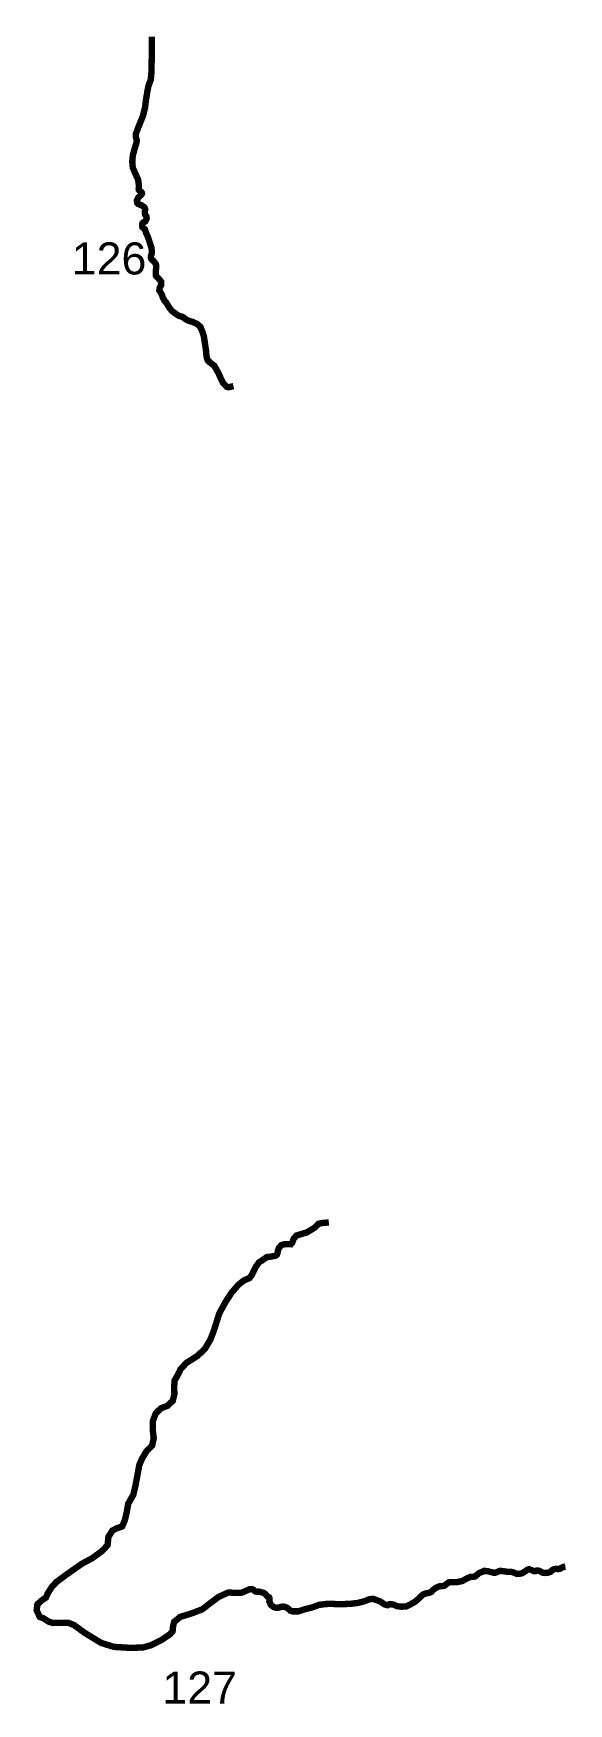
# Model space of a CAD drawing. Header units: metres. Extents: x 258924 to 356197, y 1740805 to 2227803.
# Drawn here: x 315604 to 316440, y 1892706 to 1895312 of the extents above; entities that cross this region are included whole.
import ezdxf

# ---------------------------------------------------------------- set-up
doc = ezdxf.new("R2010")
doc.units = ezdxf.units.M
doc.layers.add('UNPROTECTED', color=10, linetype='Continuous')
doc.styles.get("Standard").update_dxf_attribs({"font": 'arial.ttf'})

msp = doc.modelspace()

# ---------------------------------------------------------------- texts
at = {"char_height": 50, "attachment_point": 1}
for s, insert in [('126', (315664, 1894986.1)), ('127', (315805.5, 1892756.1))]:
    msp.add_mtext_dynamic_manual_height_columns(s, width=70.183, gutter_width=1, heights=[0], dxfattribs=dict(at, insert=insert))

# ---------------------------------------------------------------- linework, layer by layer
at = {"layer": 'UNPROTECTED', "const_width": 10, "flags": 128}
for points in [[(315789.1, 1895307.2), (315789.2, 1895289.4), (315788.4, 1895250.8), (315787.3, 1895239.7), (315783.9, 1895230.8), (315782.3, 1895223.2), (315779.8, 1895207.5), (315778.4, 1895196.4), (315775.1, 1895183.3), (315770.7, 1895172.5), (315767.3, 1895164), (315764.1, 1895155.3), (315764.1, 1895150.2), (315765.7, 1895145.1), (315764.9, 1895141.1), (315761.9, 1895131.1), (315759.4, 1895121.9), (315758.5, 1895112.4), (315759.3, 1895102.5), (315763.8, 1895092.4), (315767.4, 1895085), (315768.3, 1895079.9), (315768.7, 1895075.2), (315768.6, 1895071.7), (315768.5, 1895069.5), (315768.6, 1895068.3), (315769.6, 1895066.9), (315772.2, 1895065.1), (315773.5, 1895063.5), (315773.7, 1895062.3), (315773.2, 1895061.3), (315771.8, 1895059.8), (315768.2, 1895056.4), (315765.8, 1895051.8), (315766, 1895048.1), (315767.5, 1895046.2), (315773.2, 1895043.8), (315776.5, 1895041.7), (315777.8, 1895040.2), (315778.7, 1895037.7), (315778, 1895034.1), (315778.5, 1895029.5), (315780.7, 1895026.4), (315781, 1895023.8), (315780.2, 1895021.1), (315778.7, 1895018.7), (315776.2, 1895017.6), (315774.3, 1895015.8), (315773.9, 1895012.8), (315774.3, 1895009.8), (315778.1, 1895006.7), (315780.1, 1895000.7), (315782.2, 1894996.4), (315784.5, 1894990), (315786.2, 1894984.8), (315788.3, 1894978.1), (315789, 1894973.3), (315788.8, 1894968.4), (315787.6, 1894964.9), (315787.5, 1894962.3), (315788.8, 1894959.5), (315791.5, 1894957.3), (315792.4, 1894956.3), (315793.2, 1894955.2), (315795.4, 1894952), (315796, 1894948.9), (315795.5, 1894943.8), (315795.3, 1894939.5), (315795.1, 1894936.5), (315795.5, 1894933.8), (315798.1, 1894931), (315800.9, 1894928.4), (315802.2, 1894926.4), (315803.5, 1894924.9), (315803.8, 1894922.7), (315803.7, 1894919.5), (315801.9, 1894916.9), (315801, 1894914.3), (315800.8, 1894911.2), (315802.3, 1894908.5), (315804.6, 1894904.8), (315805.6, 1894902.2), (315806.5, 1894899.5), (315808.9, 1894895), (315811.9, 1894891.7), (315816.3, 1894884.3), (315820.5, 1894879.1), (315826.2, 1894874.9), (315831.5, 1894871.4), (315837.1, 1894869.9), (315840.8, 1894866.9), (315846.5, 1894863.8), (315852.7, 1894862.1), (315859.6, 1894858.9), (315864.8, 1894854.5), (315867.7, 1894847.3), (315870.3, 1894839.5), (315872.1, 1894827.5), (315873.7, 1894816.7), (315874.4, 1894808.1), (315876, 1894802.5), (315880, 1894798.6), (315882.7, 1894796.4), (315886.4, 1894793.8), (315889.7, 1894788.3), (315893.1, 1894782), (315897.6, 1894772.1), (315900.1, 1894767), (315905.8, 1894760.9), (315909.1, 1894760.1), (315916.5, 1894761.9)], [(316065.4, 1893456.9), (316053.1, 1893455.8), (316049.2, 1893454.7), (316047, 1893452.5), (316043.1, 1893448.5), (316036.7, 1893444.8), (316031.3, 1893441.4), (316023.2, 1893439), (316014.7, 1893436.4), (316010.3, 1893431.2), (316008.4, 1893425.6), (316006, 1893422.8), (315997, 1893423.1), (315991.2, 1893421.5), (315987.4, 1893417.2), (315985.9, 1893412.4), (315985.2, 1893408.8), (315984.2, 1893406.4), (315981.6, 1893404.7), (315977.2, 1893404.1), (315973.1, 1893403.1), (315968.7, 1893402.9), (315964.7, 1893400.1), (315960.5, 1893397.2), (315956.5, 1893394.8), (315951.8, 1893388.3), (315947.8, 1893380.5), (315945.1, 1893374.9), (315941.1, 1893369.8), (315933.3, 1893366.7), (315924.8, 1893360.2), (315914, 1893347.9), (315904.2, 1893333), (315894.4, 1893315), (315886.4, 1893289.7), (315880.8, 1893274.7), (315871.9, 1893259.6), (315860.2, 1893248.6), (315843.2, 1893237.8), (315833.9, 1893228), (315830.3, 1893220.2), (315824.5, 1893210.2), (315823.9, 1893199.6), (315824.3, 1893188.9), (315821.7, 1893178.5), (315813.2, 1893170.6), (315803.4, 1893167), (315795.2, 1893159), (315790.5, 1893146.7), (315790.5, 1893133.3), (315792, 1893120.3), (315789.6, 1893108.9), (315780.9, 1893100.2), (315773.9, 1893088.5), (315769.5, 1893078.5), (315766.7, 1893063.2), (315763.7, 1893047), (315760.1, 1893031.8), (315752.1, 1893018), (315749.9, 1893004.8), (315747, 1892992.5), (315742.7, 1892982.5), (315733.9, 1892979.5), (315727.4, 1892976.1), (315721.3, 1892966.3), (315720, 1892953.4), (315711.5, 1892944.3), (315696.2, 1892933.1), (315679.2, 1892923.9), (315656.5, 1892907.9), (315640.8, 1892896.4), (315633.4, 1892888.9), (315626.6, 1892878.1), (315623.5, 1892871.3), (315616.7, 1892866.9), (315610.3, 1892860.8), (315609.3, 1892851.6), (315614, 1892841.4), (315620.1, 1892839.1), (315627.9, 1892834), (315634.4, 1892831.9), (315648, 1892832.3), (315659.5, 1892831.9), (315667.7, 1892828.5), (315685, 1892816), (315710.1, 1892800.7), (315729.8, 1892794.6), (315757.7, 1892792.9), (315776, 1892793.9), (315788.2, 1892797.3), (315803.8, 1892805.1), (315817.4, 1892814.3), (315821.5, 1892819), (315822.2, 1892826.8), (315823.9, 1892833.6), (315833.4, 1892841.4), (315851.4, 1892846.9), (315868, 1892853.3), (315879.2, 1892862.1), (315893.5, 1892872.7), (315908.4, 1892879.4), (315922.3, 1892878.8), (315928.2, 1892878.8), (315933.3, 1892880.8), (315937.6, 1892882.8), (315942, 1892884.6), (315945, 1892884.8), (315947.2, 1892883.9), (315949.6, 1892881.8), (315951.2, 1892880.9), (315952.9, 1892880.6), (315955.7, 1892880.8), (315958.7, 1892880.3), (315963.4, 1892878.9), (315965.9, 1892877.5), (315968.3, 1892874.4), (315969.7, 1892873.2), (315972, 1892872.1), (315972.6, 1892871), (315972.6, 1892869.3), (315972.6, 1892866.5), (315972.5, 1892865.4), (315975, 1892860), (315979.6, 1892856.5), (315983.6, 1892855.5), (315986.4, 1892855.7), (315991.5, 1892857.2), (315995.4, 1892857.4), (316000.3, 1892855.6), (316003.5, 1892852.8), (316005.4, 1892851), (316008.5, 1892850.1), (316017.6, 1892850), (316029.3, 1892853.7), (316039.8, 1892856.3), (316049.7, 1892860), (316060.8, 1892861.5), (316069.8, 1892861.7), (316082.8, 1892861.1), (316099.3, 1892861.8), (316110.3, 1892863.1), (316120.5, 1892865.6), (316128.7, 1892869), (316134.7, 1892869.5), (316145.1, 1892865.7), (316152.9, 1892860.6), (316157.3, 1892859.6), (316160.4, 1892861.2), (316165.9, 1892860.8), (316171.8, 1892858.1), (316178.6, 1892857.3), (316186, 1892857.7), (316191.7, 1892860.3), (316200.5, 1892865.4), (316205.3, 1892869.6), (316210.4, 1892874.8), (316213.3, 1892876.8), (316217.9, 1892878.2), (316221.6, 1892878.8), (316225.1, 1892880.2), (316228.5, 1892883.7), (316232.6, 1892886.8), (316237.5, 1892889), (316241.7, 1892889.3), (316245.8, 1892890), (316249.8, 1892893.2), (316252.7, 1892895.2), (316255.4, 1892895.7), (316261.5, 1892895.4), (316265.4, 1892895.7), (316273.7, 1892897.3), (316281.2, 1892901.6), (316287.1, 1892903.9), (316291.3, 1892904.1), (316293.9, 1892904.5), (316296.2, 1892906.6), (316300.2, 1892909.9), (316304.3, 1892911.4), (316307.5, 1892913), (316312.5, 1892912.9), (316319, 1892911.3), (316322.6, 1892910.3), (316325, 1892910.2), (316329.1, 1892911.8), (316332.8, 1892913.2), (316337.5, 1892912.7), (316344.5, 1892911.7), (316350.4, 1892911.6), (316354.8, 1892910.3), (316359, 1892908.5), (316362.8, 1892908.5), (316367, 1892909.5), (316371.2, 1892911.9), (316375.4, 1892915), (316377.9, 1892915.8), (316381, 1892914.8), (316385.3, 1892912.7), (316387.7, 1892912.6), (316389.7, 1892913.6), (316391.9, 1892913.7), (316394.6, 1892913), (316397.2, 1892911.3), (316399.9, 1892910.2), (316402.9, 1892909.9), (316406.6, 1892910.1), (316410.9, 1892911.4), (316414.4, 1892914.5), (316416.9, 1892915.7), (316420, 1892916.3), (316423.7, 1892916), (316425.9, 1892916.3), (316428.9, 1892918.2), (316431.8, 1892919.4), (316434.7, 1892919.8)]]:
    msp.add_lwpolyline(points, dxfattribs=at)

msp.set_redraw_order([(e.dxf.handle, doc.entitydb.next_handle()) for e in msp.query("TEXT MTEXT ATTDEF DIMENSION ARC_DIMENSION")])  # texts and dimensions are drawn at this point

doc.saveas('drawing.dxf')
